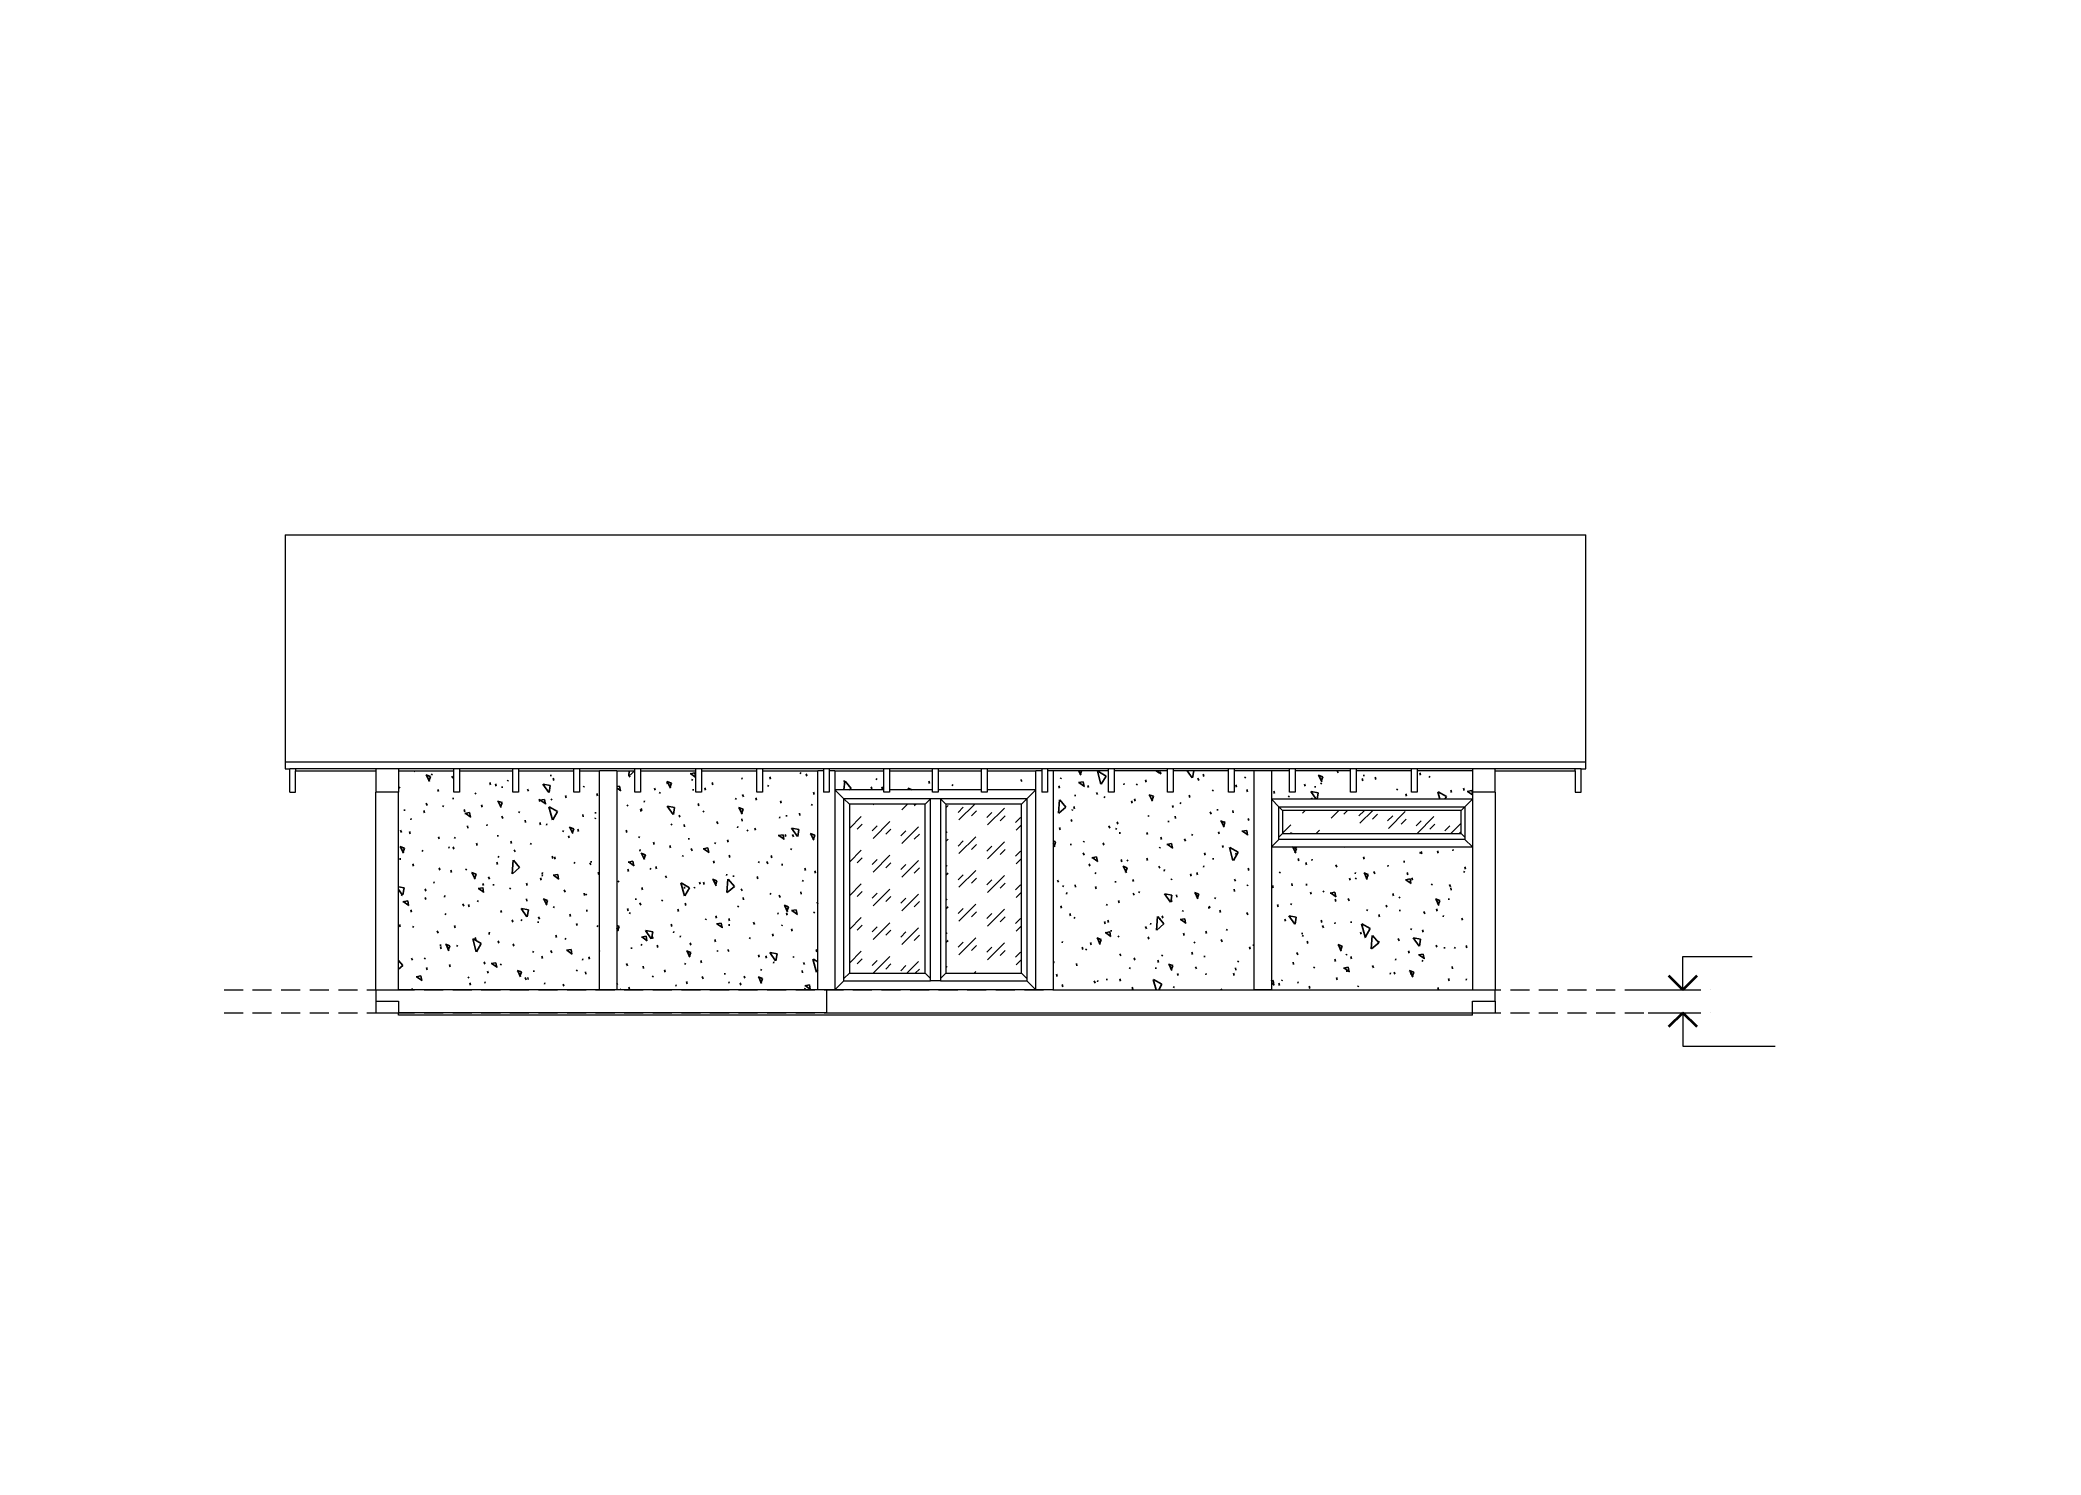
# Model space of a CAD drawing. Header units: millimetres. Extents: x 0 to 4620, y 0 to 297.
# Drawn here: x 3780 to 4200, y 0 to 297 of the extents above; entities that cross this region are included whole.
import ezdxf

# ---------------------------------------------------------------- set-up
doc = ezdxf.new("R2010")
doc.units = ezdxf.units.MM
for name, pattern in [('K5LT32768', [0]), ('K5LT_BASIC', [0]), ('K5LT_DASHED', [6, 4, -2]), ('K5LT_THIN', [0])]:
    doc.linetypes.add(name, pattern=pattern)
doc.layers.add('Системный слой', color=7, linetype='Continuous')
doc.styles.add('KTEXTSTYLE', font='GOST_AU.SHX', dxfattribs={"width": 0.96, "height": 5})

# ---------------------------------------------------------------- blocks, each defined once
blk = doc.blocks.new('U67')
at = {"layer": 'Системный слой', "color": 7, "linetype": 'K5LT_THIN', "lineweight": 18}
for p, q in [((4124.85, 97.64), (4124.85, 104.64)), ((4124.85, 104.64), (4139.38, 104.64)), ((4115.41, 97.64), (4126.85, 97.64))]:
    blk.add_line(p, q, dxfattribs=at)
at = {"layer": 'Системный слой', "color": 5, "linetype": 'K5LT_BASIC', "lineweight": 40}
for p, q in [((4121.85, 100.64), (4124.85, 97.64)), ((4124.85, 97.64), (4127.85, 100.64))]:
    blk.add_line(p, q, dxfattribs=at)
blk = doc.blocks.new('U68')
at = {"layer": 'Системный слой', "color": 7, "linetype": 'K5LT_THIN', "lineweight": 18}
for p, q in [((4117.53, 92.84), (4126.85, 92.84)), ((4124.85, 92.84), (4124.85, 85.84)), ((4124.85, 85.84), (4144.23, 85.84))]:
    blk.add_line(p, q, dxfattribs=at)
at = {"layer": 'Системный слой', "color": 5, "linetype": 'K5LT_BASIC', "lineweight": 40}
for p, q in [((4124.85, 92.84), (4121.85, 89.84)), ((4127.85, 89.84), (4124.85, 92.84))]:
    blk.add_line(p, q, dxfattribs=at)
blk = doc.blocks.new('U66')
at = {"layer": 'Системный слой', "color": 7, "linetype": 'K5LT_DASHED', "lineweight": 18}
for p, q in [((3818.62, 97.64), (4130.66, 97.64)), ((3818.62, 92.84), (4130.66, 92.84))]:
    blk.add_line(p, q, dxfattribs=at)
at = {"layer": 'Системный слой'}
for name in ['U67', 'U68']:
    blk.add_blockref(name, (0, 0), dxfattribs=at)

msp = doc.modelspace()

# ---------------------------------------------------------------- hatches: boundary and pattern name
at = {"layer": 'Системный слой'}
h = msp.add_hatch(dxfattribs=at)
h.set_pattern_fill('', angle=40, style=0, pattern_type=0)
h.set_pattern_definition([(40, (7.66, 6.428), (-20.5692, 24.51342), [2, -30]), (130, (9.193, 7.713), (-24.51342, -20.5692), [2, -30]), (85, (7.66, 6.428), (-20.56883, 24.51297), [2.828, -42.426]), (60, (9.193, 7.713), (-27.71281, 16), [2, -30]), (150, (10.192, 9.445), (-16, -27.71281), [2, -30]), (105, (9.193, 7.713), (-27.7123, 15.9997), [2.828, -42.426]), (80, (16.853, 14.141), (-26.0974, 4.60168), [1.5, -25]), (170, (17.114, 15.618), (-4.60168, -26.0974), [1.5, -25]), (125, (16.853, 14.141), (-26.09695, 4.6016), [2.121, -35.355]), (100, (-18.796, -15.771), (-15.756924, -2.77837), [1, -15]), (190, (-18.97, -14.787), (2.77837, -15.756924), [1, -15]), (145, (-18.796, -15.771), (-15.75733, -2.778442), [1.414, -21.213]), (70, (1.233, 14.088), (-15.03508, 5.47232), [1, -15]), (160, (1.575, 15.028), (-5.47232, -15.03508), [1, -15]), (115, (1.233, 14.088), (-15.03547, 5.472463), [1.414, -21.213]), (85, (0, 0), (-9.351857, 7.84492), [0.3, -10]), (65, (0, 0), (-2.4184476, 6.64463), [0.3, -10]), (105, (0, 0), (-6.1930747, 7.6580563), [0.5, -12]), (110, (0, 0), (-7.945929, 1.36463), [0.5, -7])])
h.paths.add_polyline_path([(3855.25465, 139.14465), (3855.25465, 97.64087), (3897.45465, 97.64087), (3897.45465, 143.62089), (3893.25465, 143.62089), (3893.25465, 139.14465), (3892.05465, 139.14465), (3892.05465, 143.62089), (3880.45465, 143.62089), (3880.45465, 139.14465), (3879.25465, 139.14465), (3879.25465, 143.62089), (3868.05465, 143.62089), (3868.05465, 139.14465), (3866.85465, 139.14465), (3866.85465, 143.62089), (3855.25465, 143.62089)])
h.paths.add_polyline_path([(3901.05465, 97.64087), (3943.25465, 97.64087), (3943.25465, 143.62089), (3931.65465, 143.62089), (3931.65465, 139.14465), (3930.45465, 139.14465), (3930.45465, 143.62089), (3918.85465, 143.62089), (3918.85465, 139.14465), (3917.65465, 139.14465), (3917.65465, 143.62089), (3906.05465, 143.62089), (3906.05465, 139.14465), (3904.85465, 139.14465), (3904.85465, 143.62089), (3901.05465, 143.62089)])
h.paths.add_polyline_path([(4034.85465, 97.64087), (4034.85465, 143.62089), (4030.65465, 143.62089), (4030.65465, 139.14465), (4029.45465, 139.14465), (4029.45465, 143.62089), (4017.85465, 143.62089), (4017.85465, 139.14465), (4016.65465, 139.14465), (4016.65465, 143.62089), (4005.45465, 143.62089), (4005.45465, 139.14465), (4004.25465, 139.14465), (4004.25465, 143.62089), (3992.65465, 143.62089), (3992.65465, 97.64087)])
h.paths.add_polyline_path([(4038.45465, 127.64087), (4038.45465, 97.64087), (4080.65465, 97.64087), (4080.65465, 127.64087)])
h.paths.add_polyline_path([(3946.85465, 139.64087), (3957.09465, 139.64087), (3957.09465, 143.62089), (3946.85465, 143.62089)])
h.paths.add_polyline_path([(3967.35465, 143.62089), (3958.29465, 143.62089), (3958.29465, 139.64087), (3967.35465, 139.64087)])
h.paths.add_polyline_path([(3968.55465, 139.64087), (3977.61465, 139.64087), (3977.61465, 143.62089), (3968.55465, 143.62089)])
h.paths.add_polyline_path([(3978.81465, 139.64087), (3989.05465, 139.64087), (3989.05465, 143.62089), (3978.81465, 143.62089)])
h.paths.add_polyline_path([(4042.25465, 139.14465), (4042.25465, 143.62089), (4038.45465, 143.62089), (4038.45465, 137.64087), (4080.65465, 137.64087), (4080.65465, 139.14465), (4080.65465, 143.62089), (4069.05465, 143.62089), (4069.05465, 139.14465), (4067.85465, 139.14465), (4067.85465, 143.62089), (4056.25465, 143.62089), (4056.25465, 139.14465), (4055.05465, 139.14465), (4055.05465, 143.62089), (4043.45465, 143.62089), (4043.45465, 139.14465)])
h = msp.add_hatch(dxfattribs=at)
h.set_pattern_fill('', angle=45, style=0, pattern_type=0)
h.set_pattern_definition([(45, (0, 0), (4e-16, 7.071068), [5, -3.5]), (45, (2.6517, 0.884), (4e-16, 7.071068), [1.5, -7]), (45, (-0.177, 1.591), (4e-16, 7.071068), [1.5, -7])])
h.paths.add_polyline_path([(3949.89465, 136.60087), (3949.89465, 101.14087), (3965.77465, 101.14087), (3965.77465, 136.60087)])
h.paths.add_polyline_path([(3970.13465, 136.60087), (3970.13465, 101.14087), (3986.01465, 101.14087), (3986.01465, 136.60087)])
h.paths.add_polyline_path([(4040.81465, 130.46087), (4078.29465, 130.46087), (4078.29465, 135.28087), (4040.81465, 135.28087)])

# ---------------------------------------------------------------- linework, layer by layer
at = {"layer": 'Системный слой', "color": 7, "linetype": 'K5LT32768', "lineweight": 18}
for p, q in [((3831.45469, 193.11683), (3831.45465, 145.46835)), ((3831.45469, 193.11683), (4104.45461, 193.11683)), ((4104.45465, 145.46835), (4104.45461, 193.11683)), ((3831.45465, 145.46835), (4104.45465, 145.46835)), ((3831.45465, 145.46835), (3831.45465, 144.01825)), ((3831.45465, 144.01825), (3832.45465, 144.01825)), ((3833.65469, 144.01825), (3832.45465, 144.01825)), ((3832.45469, 139.14465), (3832.45465, 144.01825)), ((3833.65469, 144.01825), (3833.65469, 143.62089)), ((3850.45465, 144.01825), (3833.65469, 144.01825)), ((3833.65469, 139.14465), (3833.65469, 143.62089)), ((3833.65469, 143.62089), (3850.45465, 143.62089)), ((3850.45465, 144.01825), (3850.45465, 143.62089)), ((3855.25465, 144.01825), (3850.45465, 144.01825)), ((3850.45465, 143.62089), (3850.45465, 139.14465)), ((3855.25465, 144.01825), (3855.25465, 143.62089)), ((3866.85465, 144.01825), (3855.25465, 144.01825)), ((3855.25465, 143.62089), (3866.85465, 143.62089)), ((3855.25465, 143.62089), (3855.25465, 139.14465)), ((3866.85465, 143.62089), (3866.85465, 144.01825)), ((3868.05465, 144.01825), (3866.85465, 144.01825)), ((3866.85465, 139.14465), (3866.85465, 143.62089)), ((3868.05465, 144.01825), (3868.05465, 143.62089)), ((3879.25465, 144.01825), (3868.05465, 144.01825)), ((3868.05465, 143.62089), (3879.25465, 143.62089)), ((3868.05465, 143.62089), (3868.05465, 139.14465)), ((3879.25465, 143.62089), (3879.25465, 144.01825)), ((3880.45465, 144.01825), (3879.25465, 144.01825)), ((3879.25465, 139.14465), (3879.25465, 143.62089)), ((3880.45465, 144.01825), (3880.45465, 143.62089)), ((3892.05465, 144.01825), (3880.45465, 144.01825)), ((3880.45465, 143.62089), (3892.05465, 143.62089)), ((3880.45465, 143.62089), (3880.45465, 139.14465)), ((3892.05465, 143.62089), (3892.05465, 144.01825)), ((3893.25465, 144.01825), (3892.05465, 144.01825)), ((3892.05465, 139.14465), (3892.05465, 143.62089)), ((3893.25465, 144.01825), (3893.25465, 143.62089)), ((3904.85465, 144.01825), (3893.25465, 144.01825)), ((3893.25465, 143.62089), (3893.25465, 139.14465)), ((3893.25465, 143.62089), (3897.45465, 143.62089)), ((3897.45465, 97.64087), (3897.45465, 143.62089)), ((3901.05465, 143.62089), (3897.45465, 143.62089)), ((3901.05465, 143.62089), (3901.05465, 97.64087)), ((3901.05465, 143.62089), (3904.85465, 143.62089)), ((3904.85465, 143.62089), (3904.85465, 144.01825)), ((3906.05465, 144.01825), (3904.85465, 144.01825)), ((3904.85465, 139.14465), (3904.85465, 143.62089)), ((3906.05465, 144.01825), (3906.05465, 143.62089)), ((3917.65465, 144.01825), (3906.05465, 144.01825)), ((3906.05465, 143.62089), (3917.65465, 143.62089)), ((3906.05465, 143.62089), (3906.05465, 139.14465)), ((3917.65465, 143.62089), (3917.65465, 144.01825)), ((3918.85465, 144.01825), (3917.65465, 144.01825)), ((3917.65465, 139.14465), (3917.65465, 143.62089)), ((3918.85465, 144.01825), (3918.85465, 143.62089)), ((3930.45465, 144.01825), (3918.85465, 144.01825)), ((3918.85465, 143.62089), (3930.45465, 143.62089)), ((3918.85465, 143.62089), (3918.85465, 139.14465)), ((3930.45465, 143.62089), (3930.45465, 144.01825)), ((3931.65465, 144.01825), (3930.45465, 144.01825)), ((3930.45465, 139.14465), (3930.45465, 143.62089)), ((3931.65465, 144.01825), (3931.65465, 143.62089)), ((3944.45465, 144.01825), (3931.65465, 144.01825)), ((3931.65465, 143.62089), (3931.65465, 139.14465)), ((3931.65465, 143.62089), (3943.25465, 143.62089)), ((3943.25465, 97.64087), (3943.25465, 143.62089)), ((3944.45465, 143.62089), (3943.25465, 143.62089)), ((3944.45465, 144.01825), (3944.45465, 143.62089)), ((3945.65465, 144.01825), (3944.45465, 144.01825)), ((3944.45465, 143.62089), (3944.45465, 139.14465)), ((3945.65465, 144.01825), (3945.65465, 143.62089)), ((3957.09465, 144.01825), (3945.65465, 144.01825)), ((3946.85465, 143.62089), (3945.65465, 143.62089)), ((3945.65465, 143.62089), (3945.65465, 139.14465)), ((3946.85465, 143.62089), (3957.09465, 143.62089)), ((3946.85465, 143.62089), (3946.85465, 139.64087)), ((3957.09465, 143.62089), (3957.09465, 144.01825)), ((3958.29465, 144.01825), (3957.09465, 144.01825)), ((3957.09465, 139.64087), (3957.09465, 143.62089)), ((3958.29465, 144.01825), (3958.29465, 143.62089)), ((3967.35465, 144.01825), (3958.29465, 144.01825)), ((3958.29465, 143.62089), (3967.35465, 143.62089)), ((3958.29465, 143.62089), (3958.29465, 139.64087)), ((3967.35465, 143.62089), (3967.35465, 144.01825)), ((3968.55465, 144.01825), (3967.35465, 144.01825)), ((3967.35465, 139.64087), (3967.35465, 143.62089)), ((3968.55465, 144.01825), (3968.55465, 143.62089)), ((3977.61465, 144.01825), (3968.55465, 144.01825)), ((3968.55465, 143.62089), (3977.61465, 143.62089)), ((3968.55465, 143.62089), (3968.55465, 139.64087)), ((3977.61465, 143.62089), (3977.61465, 144.01825)), ((3978.81465, 144.01825), (3977.61465, 144.01825)), ((3977.61465, 139.64087), (3977.61465, 143.62089)), ((3978.81465, 144.01825), (3978.81465, 143.62089)), ((3990.25465, 144.01825), (3978.81465, 144.01825)), ((3978.81465, 143.62089), (3989.05465, 143.62089)), ((3978.81465, 143.62089), (3978.81465, 139.64087)), ((3990.25465, 143.62089), (3989.05465, 143.62089)), ((3989.05465, 139.64087), (3989.05465, 143.62089)), ((3990.25465, 144.01825), (3990.25465, 143.62089)), ((3991.45465, 144.01825), (3990.25465, 144.01825)), ((3990.25465, 143.62089), (3990.25465, 139.14465)), ((3991.45465, 144.01825), (3991.45465, 143.62089)), ((4004.25465, 144.01825), (3991.45465, 144.01825)), ((3992.65465, 143.62089), (3991.45465, 143.62089)), ((3991.45465, 143.62089), (3991.45465, 139.14465)), ((3992.65465, 143.62089), (3992.65465, 97.64087)), ((4004.25465, 143.62089), (3992.65465, 143.62089)), ((4004.25465, 143.62089), (4004.25465, 144.01825)), ((4005.45465, 144.01825), (4004.25465, 144.01825)), ((4004.25465, 139.14465), (4004.25465, 143.62089)), ((4005.45465, 144.01825), (4005.45465, 143.62089)), ((4016.65465, 144.01825), (4005.45465, 144.01825)), ((4016.65465, 143.62089), (4005.45465, 143.62089)), ((4005.45465, 143.62089), (4005.45465, 139.14465)), ((4016.65465, 143.62089), (4016.65465, 144.01825)), ((4017.85465, 144.01825), (4016.65465, 144.01825)), ((4016.65465, 139.14465), (4016.65465, 143.62089)), ((4017.85465, 144.01825), (4017.85465, 143.62089)), ((4029.45465, 144.01825), (4017.85465, 144.01825)), ((4029.45465, 143.62089), (4017.85465, 143.62089)), ((4017.85465, 143.62089), (4017.85465, 139.14465)), ((4029.45465, 143.62089), (4029.45465, 144.01825)), ((4030.65465, 144.01825), (4029.45465, 144.01825)), ((4029.45465, 139.14465), (4029.45465, 143.62089)), ((4030.65465, 144.01825), (4030.65465, 143.62089)), ((4042.25465, 144.01825), (4030.65465, 144.01825)), ((4030.65465, 143.62089), (4030.65465, 139.14465)), ((4034.85465, 143.62089), (4030.65465, 143.62089)), ((4034.85465, 97.64087), (4034.85465, 143.62089)), ((4038.45465, 143.62089), (4034.85465, 143.62089)), ((4042.25465, 143.62089), (4038.45465, 143.62089)), ((4038.45465, 143.62089), (4038.45465, 137.64087)), ((4042.25465, 143.62089), (4042.25465, 144.01825)), ((4043.45465, 144.01825), (4042.25465, 144.01825)), ((4042.25465, 139.14465), (4042.25465, 143.62089)), ((4043.45465, 144.01825), (4043.45465, 143.62089)), ((4055.05465, 144.01825), (4043.45465, 144.01825)), ((4055.05465, 143.62089), (4043.45465, 143.62089)), ((4043.45465, 143.62089), (4043.45465, 139.14465)), ((4055.05465, 143.62089), (4055.05465, 144.01825)), ((4056.25465, 144.01825), (4055.05465, 144.01825)), ((4055.05465, 139.14465), (4055.05465, 143.62089)), ((4056.25465, 144.01825), (4056.25465, 143.62089)), ((4067.85465, 144.01825), (4056.25465, 144.01825)), ((4067.85465, 143.62089), (4056.25465, 143.62089)), ((4056.25465, 143.62089), (4056.25465, 139.14465)), ((4067.85465, 143.62089), (4067.85465, 144.01825)), ((4069.05465, 144.01825), (4067.85465, 144.01825)), ((4067.85465, 139.14465), (4067.85465, 143.62089)), ((4069.05465, 144.01825), (4069.05465, 143.62089)), ((4080.65465, 144.01825), (4069.05465, 144.01825)), ((4080.65465, 143.62089), (4069.05465, 143.62089)), ((4069.05465, 143.62089), (4069.05465, 139.14465)), ((4080.65465, 144.01825), (4080.65465, 143.62089)), ((4085.45465, 144.01825), (4080.65465, 144.01825)), ((4080.65465, 143.62089), (4080.65465, 139.14465)), ((4085.45465, 143.62089), (4085.45465, 144.01825)), ((4102.25461, 144.01825), (4085.45465, 144.01825)), ((4085.45465, 139.14465), (4085.45465, 143.62089)), ((4085.45465, 143.62089), (4102.25461, 143.62089)), ((4102.25461, 143.62089), (4102.25461, 144.01825)), ((4103.45465, 144.01825), (4102.25461, 144.01825)), ((4102.25461, 143.62089), (4102.25461, 139.14465)), ((4103.45461, 139.14465), (4103.45465, 144.01825)), ((4103.45465, 144.01825), (4104.45465, 144.01825)), ((4104.45465, 144.01825), (4104.45465, 145.46835)), ((3832.45469, 139.14465), (3833.65469, 139.14465)), ((3855.25465, 139.14465), (3850.45465, 139.14465)), ((3850.45465, 97.64087), (3850.45465, 139.14465)), ((3855.25465, 97.64087), (3855.25465, 139.14465)), ((3868.05465, 139.14465), (3866.85465, 139.14465)), ((3880.45465, 139.14465), (3879.25465, 139.14465)), ((3893.25465, 139.14465), (3892.05465, 139.14465)), ((3906.05465, 139.14465), (3904.85465, 139.14465)), ((3918.85465, 139.14465), (3917.65465, 139.14465)), ((3931.65465, 139.14465), (3930.45465, 139.14465)), ((3945.65465, 139.14465), (3944.45465, 139.14465)), ((3957.09465, 139.64087), (3946.85465, 139.64087)), ((3946.85465, 139.64087), (3948.75465, 137.74087)), ((3946.85465, 139.64087), (3946.85465, 97.64087)), ((3957.09465, 139.14465), (3957.09465, 139.64087)), ((3958.29465, 139.14465), (3957.09465, 139.14465)), ((3967.35465, 139.64087), (3958.29465, 139.64087)), ((3958.29465, 139.64087), (3958.29465, 139.14465)), ((3967.35465, 139.14465), (3967.35465, 139.64087)), ((3968.55465, 139.14465), (3967.35465, 139.14465)), ((3977.61465, 139.64087), (3968.55465, 139.64087)), ((3968.55465, 139.64087), (3968.55465, 139.14465)), ((3977.61465, 139.14465), (3977.61465, 139.64087)), ((3978.81465, 139.14465), (3977.61465, 139.14465)), ((3989.05465, 139.64087), (3978.81465, 139.64087)), ((3978.81465, 139.64087), (3978.81465, 139.14465)), ((3987.15465, 137.74087), (3989.05465, 139.64087)), ((3989.05465, 97.64087), (3989.05465, 139.64087)), ((3991.45465, 139.14465), (3990.25465, 139.14465)), ((4005.45465, 139.14465), (4004.25465, 139.14465)), ((4017.85465, 139.14465), (4016.65465, 139.14465)), ((4030.65465, 139.14465), (4029.45465, 139.14465)), ((4043.45465, 139.14465), (4042.25465, 139.14465)), ((4056.25465, 139.14465), (4055.05465, 139.14465)), ((4069.05465, 139.14465), (4067.85465, 139.14465)), ((4085.45465, 139.14465), (4080.65465, 139.14465)), ((4080.65465, 139.14465), (4080.65465, 137.64087)), ((4085.45465, 139.14465), (4085.45465, 97.64087)), ((4102.25461, 139.14465), (4103.45461, 139.14465)), ((3949.89465, 136.60087), (3948.75465, 137.74087)), ((3948.75465, 100.00087), (3948.75465, 137.74087)), ((3966.91465, 137.74087), (3948.75465, 137.74087)), ((3949.89465, 136.60087), (3949.89465, 101.14087)), ((3965.77465, 136.60087), (3949.89465, 136.60087)), ((3965.77465, 136.60087), (3966.91465, 137.74087)), ((3965.77465, 101.14087), (3965.77465, 136.60087)), ((3968.99465, 137.74087), (3966.91465, 137.74087)), ((3966.91465, 100.00087), (3966.91465, 137.74087)), ((3970.13465, 136.60087), (3968.99465, 137.74087)), ((3987.15465, 137.74087), (3968.99465, 137.74087)), ((3968.99465, 137.74087), (3968.99465, 100.00087)), ((3970.13465, 136.60087), (3970.13465, 101.14087)), ((3986.01465, 136.60087), (3970.13465, 136.60087)), ((3986.01465, 136.60087), (3987.15465, 137.74087)), ((3986.01465, 101.14087), (3986.01465, 136.60087)), ((3987.15465, 137.74087), (3987.15465, 100.00087)), ((4080.65465, 137.64087), (4038.45465, 137.64087)), ((4038.45465, 137.64087), (4040.01465, 136.08087)), ((4038.45465, 137.64087), (4038.45465, 127.64087)), ((4040.01465, 136.08087), (4079.09465, 136.08087)), ((4040.81465, 135.28087), (4040.01465, 136.08087)), ((4040.01465, 129.66087), (4040.01465, 136.08087)), ((4040.81465, 135.28087), (4040.81465, 130.46087)), ((4078.29465, 135.28087), (4040.81465, 135.28087)), ((4078.29465, 135.28087), (4079.09465, 136.08087)), ((4078.29465, 130.46087), (4078.29465, 135.28087)), ((4080.65465, 137.64087), (4079.09465, 136.08087)), ((4079.09465, 136.08087), (4079.09465, 129.66087)), ((4080.65465, 137.64087), (4080.65465, 127.64087)), ((4040.81465, 130.46087), (4040.01465, 129.66087)), ((4040.81465, 130.46087), (4078.29465, 130.46087)), ((4078.29465, 130.46087), (4079.09465, 129.66087)), ((4038.45465, 127.64087), (4040.01465, 129.20087)), ((4038.45465, 127.64087), (4080.65465, 127.64087)), ((4038.45465, 127.64087), (4038.45465, 97.64087)), ((4040.01465, 129.20087), (4040.01465, 129.66087)), ((4079.09465, 129.20087), (4040.01465, 129.20087)), ((4079.09465, 129.66087), (4079.09465, 129.20087)), ((4080.65465, 127.64087), (4079.09465, 129.20087)), ((4080.65465, 127.64087), (4080.65465, 97.64087)), ((3949.89465, 101.14087), (3948.75465, 100.00087)), ((3949.89465, 101.14087), (3965.77465, 101.14087)), ((3965.77465, 101.14087), (3966.91465, 100.00087)), ((3970.13465, 101.14087), (3968.99465, 100.00087)), ((3970.13465, 101.14087), (3986.01465, 101.14087)), ((3986.01465, 101.14087), (3987.15465, 100.00087)), ((3850.45465, 97.64087), (3855.25465, 97.64087)), ((3850.45465, 97.64087), (3850.45465, 95.24087)), ((3897.45465, 97.64087), (3855.25465, 97.64087)), ((3901.05465, 97.64087), (3897.45465, 97.64087)), ((3943.25465, 97.64087), (3901.05465, 97.64087)), ((3945.05465, 97.64087), (3943.25465, 97.64087)), ((3945.05465, 97.64087), (3945.05465, 92.84087)), ((3946.85465, 97.64087), (3945.05465, 97.64087)), ((3948.75465, 99.54087), (3946.85465, 97.64087)), ((3989.05465, 97.64087), (3946.85465, 97.64087)), ((3948.75465, 99.54087), (3948.75465, 100.00087)), ((3948.75465, 99.54087), (3966.91465, 99.54087)), ((3966.91465, 99.54087), (3966.91465, 100.00087)), ((3968.99465, 99.54087), (3966.91465, 99.54087)), ((3968.99465, 100.00087), (3968.99465, 99.54087)), ((3968.99465, 99.54087), (3987.15465, 99.54087)), ((3987.15465, 100.00087), (3987.15465, 99.54087)), ((3987.15465, 99.54087), (3989.05465, 97.64087)), ((3992.65465, 97.64087), (3989.05465, 97.64087)), ((3992.65465, 97.64087), (4034.85465, 97.64087)), ((4038.45465, 97.64087), (4034.85465, 97.64087)), ((4038.45465, 97.64087), (4080.65465, 97.64087)), ((4080.65465, 97.64087), (4085.45465, 97.64087)), ((4085.45465, 95.24087), (4085.45465, 97.64087)), ((3850.45465, 95.24087), (3855.25465, 95.24087)), ((3850.45465, 95.24087), (3850.45465, 92.84087)), ((3850.45465, 92.84087), (3855.25465, 92.84087)), ((3855.25465, 95.24087), (3855.25465, 92.84087)), ((3855.25465, 92.34087), (3855.25465, 92.84087)), ((3945.05465, 92.84087), (3855.25465, 92.84087)), ((3945.05465, 92.84087), (4080.65465, 92.84087)), ((4080.65465, 95.24087), (4085.45465, 95.24087)), ((4080.65465, 92.84087), (4080.65465, 95.24087)), ((4080.65465, 92.34087), (4080.65465, 92.84087)), ((4080.65465, 92.84087), (4085.45465, 92.84087)), ((4085.45465, 95.24087), (4085.45465, 92.84087)), ((4080.65465, 92.34087), (3855.25465, 92.34087))]:
    msp.add_line(p, q, dxfattribs=at)

# ---------------------------------------------------------------- block references
at = {"layer": 'Системный слой'}
msp.add_blockref('U66', (0, 0), dxfattribs=at)

doc.saveas('drawing.dxf')
